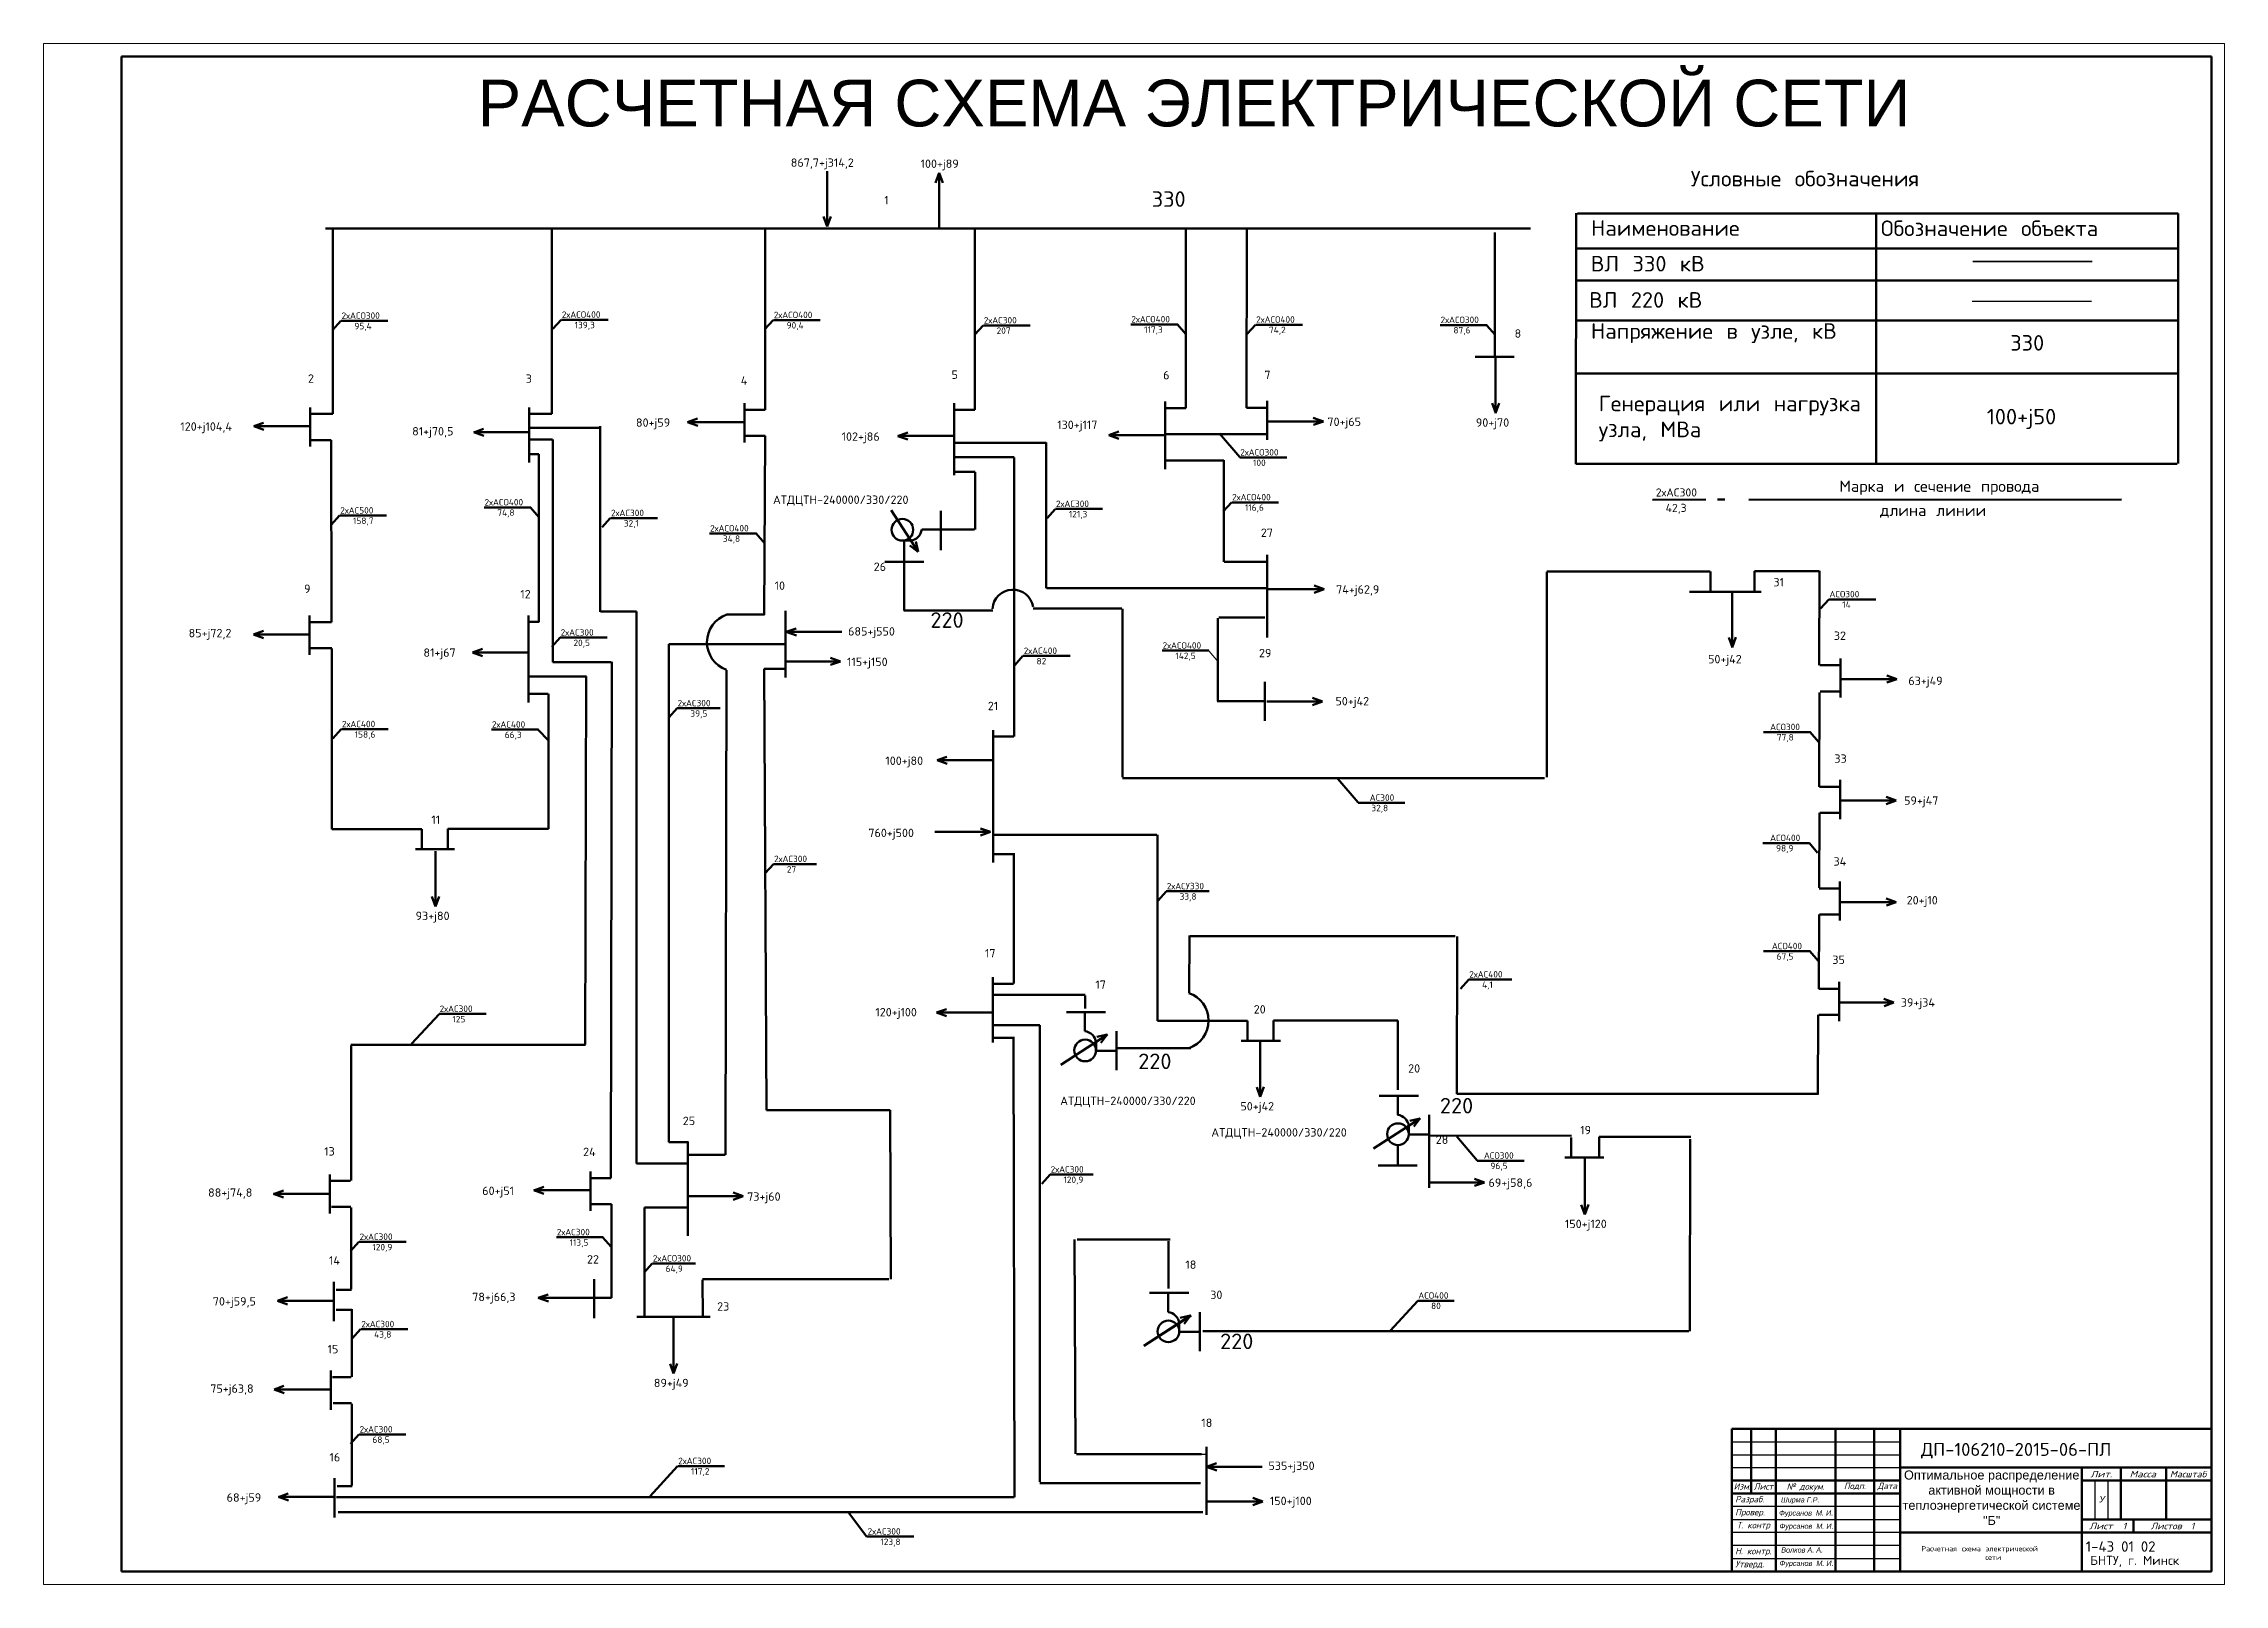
# Model space of a CAD drawing. Header units: millimetres. Extents: x 31864 to 38981, y -7739 to -6115.
# Drawn here: x 31864 to 32705, y -6710 to -6116 of the extents above; entities that cross this region are included whole.
import ezdxf

# ---------------------------------------------------------------- set-up
doc = ezdxf.new("R2010")
doc.units = ezdxf.units.MM
for name, color, linetype in [('6', 5, 'Continuous'), ('Подписи', 7, 'Continuous'), ('Рамка&Осн.надпись', 7, 'Continuous')]:
    doc.layers.add(name, color=color, linetype=linetype)
for name, color, linetype, lineweight in [('ВЛ - параметры', 7, 'Continuous', 13), ('ВЛ 220 кВ', 30, 'Continuous', 40), ('ВЛ 330 кВ', 5, 'Continuous', 60)]:
    doc.layers.add(name, color=color, linetype=linetype, lineweight=lineweight)
doc.styles.get("Standard").update_dxf_attribs({"font": 'txt.shx', "height": 25})
doc.styles.add('Standart', font='txt.shx', dxfattribs={"width": 0.75, "height": 2.5})
doc.styles.add('STYLE1', font='romans.shx')

msp = doc.modelspace()

# ---------------------------------------------------------------- texts
at = {"insert": (32031.2, -6130.13), "char_height": 18, "attachment_point": 1, "line_spacing_factor": 0.6, "style": 'Standart'}
msp.add_mtext_dynamic_manual_height_columns('{\\fArial|b0|i0|c204|p34;\\W1;РАСЧЕТНАЯ СХЕМА ЭЛЕКТРИЧЕСКОЙ СЕТИ}', width=676.5185, gutter_width=170.2, heights=[20.85], dxfattribs=at)
at = {"color": 7, "lineweight": 30, "char_height": 3.24, "attachment_point": 1}
for s, insert, width in [('867,7+j314,2', (32151.94, -6160.48), 24.755), ('100+j89', (32202, -6160.89), 42.0519), ('81+j70,5', (32005.93, -6264.05), 24.755), ('80+j59', (32092.23, -6260.69), 24.755), ('130+j117', (32254.68, -6261.54), 24.755), ('70+j65', (32358.9, -6260.38), 24.755), ('90+j70', (32416.13, -6260.67), 24.755), ('102+j86', (32171.55, -6266.08), 24.755), ('АТДЦТН-240000/330/220', (32145.07, -6290.43), 2.9661), ('74+j62,9', (32362.25, -6325.02), 24.755), ('85+j72,2', (31919.72, -6341.85), 24.755), ('81+j67', (32010.28, -6349.38), 24.755), ('685+j550', (32174.03, -6341.19), 24.755), ('115+j150', (32173.62, -6352.94), 24.755), ('50+j42', (32505.68, -6351.88), 24.755), ('63+j49', (32582.92, -6360.25), 24.755), ('50+j42', (32361.98, -6368.09), 24.755), ('100+j80', (32188.42, -6391.05), 24.755), ('59+j47', (32581.27, -6406.42), 24.755), ('760+j500', (32181.86, -6418.88), 24.755), ('20+j10', (32582.27, -6444.85), 24.755), ('93+j80', (32007.25, -6450.86), 24.755), ('120+j100', (32184.56, -6487.99), 24.755), ('39+j34', (32580.02, -6484.25), 24.755), ('АТДЦТН-240000/330/220', (32255.82, -6522.18), 2.9661), ('50+j42', (32325.33, -6524.28), 24.755), ('АТДЦТН-240000/330/220', (32314.1, -6534.34), 2.9661), ('88+j74,8', (31927.23, -6557.54), 24.755), ('60+j51', (32032.95, -6556.87), 24.755), ('150+j120', (32450.48, -6569.62), 24.755), ('70+j59,5', (31929.05, -6599.49), 24.755), ('78+j66,3', (32029.08, -6597.76), 24.755), ('75+j63,8', (31928.07, -6633.11), 24.755), ('89+j49', (32099.12, -6630.95), 24.755), ('535+j350', (32336.14, -6662.87), 24.755), ('68+j59', (31934.39, -6675.11), 24.755), ('150+j100', (32336.69, -6676.42), 24.755)]:
    msp.add_mtext(s, dxfattribs=dict(at, insert=insert, width=width))
at = {"color": 0, "lineweight": 70, "char_height": 6, "attachment_point": 1}
for s, width, insert in [('Условные обозначения', 120.2255, (32499, -6165.25)), ('Наименование', 74.4611, (32460.54, -6184.31)), ('Обозначение объекта', 120.2255, (32572.34, -6184.4)), ('ВЛ 330 кВ', 74.4611, (32460.46, -6198.05)), ('ВЛ 220 кВ', 74.4611, (32459.82, -6212.02)), ('Напряжение в узле, кВ', 111.3927, (32460.51, -6224.01)), ('Генерация или нагрузка узла, МВа', 111.3927, (32463.51, -6251.94))]:
    msp.add_mtext_dynamic_manual_height_columns(s, width=width, gutter_width=125, heights=[0], dxfattribs=dict(at, insert=insert))
at = {"color": 7, "lineweight": 50, "char_height": 3.24, "attachment_point": 1}
for s, insert, width in [('\\P1 {\\H2.0833x; }', (32187.99, -6169.52), 14.611), ('\\P8{\\H2.0833x; }', (32431.07, -6220.94), 21.6809), ('\\P2{\\H2.0833x; }', (31965.73, -6238.31), 19.5519), ('\\P3{\\H2.0833x; }', (32049.74, -6238.35), 21.6809), ('\\P4{\\H2.0833x; }', (32132.66, -6239.1), 21.6809), ('\\P5{\\H2.0833x; }', (32213.94, -6236.82), 21.6809), ('\\P6{\\H2.0833x; }', (32295.54, -6237), 21.6809), ('\\P7{\\H2.0833x; }', (32334.58, -6236.92), 45.5976), ('120+j104,4', (31916.53, -6262.21), 24.755), ('\\P27{\\H2.0833x; }', (32333.22, -6297.75), 21.6809), ('\\P10{\\H2.0833x; }', (32145.72, -6318.16), 21.6809), ('\\P26{\\H2.0833x; }', (32183.93, -6310.87), 21.6809), ('\\P31{\\H2.0833x; }', (32530.89, -6316.83), 21.6809), ('\\P9{\\H2.0833x; }', (31964.24, -6319.35), 21.6809), ('\\P12{\\H2.0833x; }', (32047.64, -6321.45), 21.6809), ('\\P29{\\H2.0833x; }', (32332.5, -6344.14), 21.6809), ('\\P32{\\H2.0833x; }', (32554.19, -6337.46), 21.6809), ('\\P21{\\H2.0833x; }', (32227.93, -6364.54), 21.6809), ('\\P33{\\H2.0833x; }', (32554.4, -6384.83), 21.6809), ('\\P11{\\H2.0833x; }', (32013.35, -6408.4), 21.6809), ('\\P34{\\H2.0833x; }', (32554.06, -6424.48), 21.6809), ('\\P17{\\H2.0833x; }', (32226.84, -6459.88), 21.6809), ('\\P35{\\H2.0833x; }', (32553.6, -6462.39), 21.6809), ('\\P17{\\H2.0833x; }', (32269.4, -6471.99), 21.6809), ('\\P20{\\H2.0833x; }', (32330.48, -6481.5), 21.6809), ('\\P20{\\H2.0833x; }', (32390.03, -6504.28), 21.6809), ('\\P25{\\H2.0833x; }', (32110.29, -6524.49), 21.6809), ('\\P19{\\H2.0833x; }', (32456.38, -6528.05), 21.6809), ('\\P13{\\H2.0833x; }', (31972, -6536.26), 21.6809), ('\\P24{\\H2.0833x; }', (32071.86, -6536.45), 21.6809), ('\\P28{\\H2.0833x; }', (32400.66, -6531.77), 21.6809), ('\\P14{\\H2.0833x; }', (31973.85, -6578.29), 21.6809), ('\\P22{\\H2.0833x; }', (32073.34, -6577.88), 21.6809), ('\\P18{\\H2.0833x; }', (32304.12, -6579.94), 21.6809), ('\\P23{\\H2.0833x; }', (32123.55, -6596.04), 2.8726), ('\\P30{\\H2.0833x; }', (32313.7, -6591.57), 21.6809), ('\\P15{\\H2.0833x; }', (31973.32, -6612.5), 21.6809), ('\\P18{\\H2.0833x; }', (32310.27, -6640.9), 21.6809), ('\\P16{\\H2.0833x; }', (31974.05, -6654.19), 21.6809)]:
    msp.add_mtext(s, dxfattribs=dict(at, insert=insert, width=width))
at = {"color": 7, "lineweight": 100, "char_height": 3.24, "width": 40.5855, "attachment_point": 1}
for s, insert in [('\\P{\\H1.8519x;330\\H1.585x; }', (32291.13, -6167.74)), ('\\P{\\H1.8519x;220\\H1.585x; }', (32205.79, -6330.04)), ('\\P{\\H1.8519x;220\\H1.585x; }', (32285.93, -6500.16)), ('\\P{\\H1.8519x;220\\H1.585x; }', (32402.27, -6517.26)), ('\\P{\\H1.8519x;220\\H1.585x; }', (32317.5, -6608.12))]:
    msp.add_mtext(s, dxfattribs=dict(at, insert=insert))
at = {"color": 0, "lineweight": 70, "char_height": 6, "width": 54.6, "attachment_point": 1}
for s, insert in [(' 330 ', (32617.05, -6228.58)), ('100+j50 ', (32613.16, -6257.01))]:
    msp.add_mtext(s, dxfattribs=dict(at, insert=insert))
at = {"color": 7, "lineweight": 70, "char_height": 3.24, "width": 24.755, "attachment_point": 1}
for s, insert in [('73+j60', (32135.13, -6559.08)), ('69+j58,6', (32421.02, -6553.73))]:
    msp.add_mtext(s, dxfattribs=dict(at, insert=insert))
at = {"style": 'Standart'}
for s, width, heights, insert, char_height, attachment_point in [('\\pi0.49831;{\\fArial|b0|i0|c204|p34;\\W1;Оптимальное распределение \\P\\pi9.8798;активной мощности в \\P\\pi-0.044839;теплоэнергетической системе \\P\\pi30.998;"Б"}', 68.2224, [22.93], (32580.74, -6687.3), 3.5, 7), ('\\pi2.3694;{\\W1;Расчетная схема электрической \\P\\pi27.036;сети}', 61.4055, [0], (32585.55, -6695.46), 2, 1)]:
    msp.add_mtext_dynamic_manual_height_columns(s, width=width, gutter_width=12.5, heights=heights, dxfattribs=dict(at, insert=insert, char_height=char_height, attachment_point=attachment_point))
at = {"color": 7, "linetype": 'Continuous', "char_height": 2.5}
for s, insert, width, attachment_point in [('{\\fISOCPEUR|b0|i1|c204|p34;\\W1.2;Лит.}', (32657.3, -6667.71), 15, 5), ('{\\fISOCPEUR|b0|i1|c204|p34;\\W1.2;Масса}', (32673.3, -6667.71), 17, 5), ('{\\fISOCPEUR|b0|i1|c204|p34;\\W1.1;Масштаб}', (32690.8, -6667.71), 18, 5), ('{\\fISOCPEUR|b0|i1|c204|p34;Изм.}', (32515.55, -6672.44), 6.6191, 4), ('{\\fISOCPEUR|b0|i1|c204|p34;Разраб.}', (32516.13, -6677.71), 16.6191, 4), ('{\\fISOCPEUR|b0|i1|c204|p34;Лист}', (32527.02, -6672.44), 10, 5), ('{\\fISOCPEUR|b0|i1|c204|p34;№ докум\\fISOCPEUR|b0|i1|c0|p34;.}', (32543.3, -6672.81), 23, 5), ('{\\fISOCPEUR|b0|i1|c204|p34;Подп.}', (32562.3, -6672.44), 15, 5), ('{\\fISOCPEUR|b0|i1|c204|p34;Дата}', (32574.8, -6672.51), 10, 5), ('{\\fArial|b0|i1|c204|p34;У}', (32656.54, -6676.12), 16.4217, 1), ('{\\fISOCPEUR|b0|i1|c204|p34;Провер.}', (32516.13, -6682.71), 16.6191, 4), ('{\\fISOCPEUR|b0|i1|c204|p34;Т. контр}', (32516.73, -6687.71), 16.0186, 4), ('{\\fISOCPEUR|b0|i1|c204|p34;\\W1.2;Лист  1\\W1;  }', (32659.8, -6687.71), 20, 5), ('{\\fISOCPEUR|b0|i1|c204|p34;\\W1.1;Листов  1  }', (32684.8, -6687.71), 30, 5), ('{\\fISOCPEUR|b0|i1|c204|p34;Утверд.}', (32516.13, -6702.71), 16.6191, 4), ('{\\fISOCPEUR|b0|i1|c204|p34;Н. контр.}', (32516.13, -6697.71), 16.6191, 4)]:
    msp.add_mtext(s, dxfattribs=dict(at, insert=insert, width=width, attachment_point=attachment_point))
at = {"linetype": 'Continuous', "char_height": 2, "attachment_point": 1}
for s, insert, width in [('{\\fArial|b0|i1|c204|p34;Ширма Г.Р.}', (32533.82, -6676.63), 19.7662), ('{\\fArial|b0|i1|c204|p34;Фурсанов  М. И.}', (32533.07, -6681.69), 23.7688), ('{\\fArial|b0|i1|c204|p34;Фурсанов  М. И.}', (32533.21, -6686.77), 23.7688), ('{\\fArial|b0|i1|c204|p34;Фурсанов  М. И.}', (32533.22, -6701.1), 23.7688), ('{\\fArial|b0|i1|c204|p34;Волков А. А.}', (32533.89, -6695.95), 23.7688)]:
    msp.add_mtext(s, dxfattribs=dict(at, insert=insert, width=width))
at = {"layer": '6', "color": 0, "style": 'STYLE1'}
for s, height, p in [('ДП-106210-2015-06-ПЛ', 5, (32587.82, -6660.68)), ('  1-43 01 02', 4, (32646.02, -6697.62)), ('БНТУ, г. Минск', 3.5, (32653.02, -6702.72))]:
    msp.add_text(s, height=height, dxfattribs=at).set_placement(p)
at = {"layer": 'ВЛ - параметры', "lineweight": 60, "ltscale": 2.5}
for s, p in [('2хАСО300', (31978.7, -6222.35)), ('2хАСО400', (32063.66, -6221.95)), ('2хАСО400', (32145.39, -6222.07)), ('2хАС300', (32226.37, -6224.13)), ('2хАСО400', (32283.28, -6223.73)), ('2хАСО400', (32331.41, -6223.85)), ('2хАСО300', (32402.53, -6223.96)), ('95,4', (31983.64, -6226.35)), ('139,3', (32068.6, -6225.95)), ('90,4', (32150.33, -6226.07)), ('207', (32231.32, -6228.13)), ('117,3', (32288.22, -6227.73)), ('74,2', (32336.35, -6227.85)), ('87,6', (32407.48, -6227.96)), ('2хАСО300', (32325.28, -6275.05)), ('100', (32330.22, -6279.05)), ('2хАСО400', (32322.14, -6292.34)), ('2хАС500', (31978.2, -6297.42)), ('158,7', (31983.14, -6301.42)), ('2хАСО400', (32033.83, -6294.29)), ('74,8', (32038.77, -6298.29)), ('2хАС300', (32082.61, -6298.4)), ('2хАС300', (32254.21, -6294.88)), ('121,3', (32259.16, -6298.88)), ('116,6', (32327.09, -6296.34)), ('32,1', (32087.56, -6302.4)), ('2хАСО400', (32120.82, -6304.33)), ('34,8', (32125.76, -6308.33)), ('АСО300', (32552.48, -6329.72)), ('14', (32557.42, -6333.72)), ('2хАС300', (32063.19, -6344.48)), ('20,5', (32068.13, -6348.48)), ('2хАС400', (32241.77, -6351.54)), ('2хАСО400', (32295.31, -6349.5)), ('82', (32246.72, -6355.54)), ('142,5', (32300.26, -6353.5)), ('2хАС300', (32108.27, -6371.73)), ('39,5', (32113.22, -6375.73)), ('2хАС400', (31978.84, -6379.8)), ('158,6', (31983.78, -6383.8)), ('2хАС400', (32036.69, -6379.95)), ('66,3', (32041.64, -6383.95)), ('АСО300', (32529.59, -6380.91)), ('77,8', (32532.21, -6384.91)), ('АС300', (32375.17, -6408.17)), ('32,8', (32375.84, -6412.17)), ('АСО400', (32529.58, -6423.69)), ('98,9', (32531.91, -6427.69)), ('2хАС300', (32145.49, -6431.78)), ('27', (32150.43, -6435.78)), ('2хАСУ330', (32296.94, -6442.28)), ('33,8', (32301.88, -6446.28)), ('АСО400', (32530.26, -6465.38)), ('67,5', (32532.12, -6469.38)), ('2хАС400', (32413.59, -6476.28)), ('4,1', (32418.53, -6480.28)), ('2хАС300', (32016.51, -6489.56)), ('125', (32021.45, -6493.56)), ('2хАС300', (32252.16, -6551.48)), ('АСО300', (32419.2, -6546.14)), ('96,5', (32421.75, -6550.14)), ('120,9', (32257.1, -6555.48)), ('2хАС300', (31985.65, -6577.45)), ('2хАС300', (32061.71, -6575.67)), ('120,9', (31990.6, -6581.45)), ('113,5', (32066.65, -6579.68)), ('2хАСО300', (32098.74, -6585.77)), ('64,9', (32103.68, -6589.77)), ('АСО400', (32393.92, -6600.1)), ('80', (32398.87, -6604.1)), ('2хАС300', (31986.31, -6611.13)), ('43,8', (31991.26, -6615.13)), ('2хАС300', (31985.65, -6651.7)), ('68,5', (31990.59, -6655.7)), ('2хАС300', (32108.53, -6663.88)), ('117,2', (32113.48, -6667.88)), ('2хАС300', (32181.56, -6691.05)), ('123,8', (32186.5, -6695.05))]:
    msp.add_text(s, height=2.5, rotation=0.15134, dxfattribs=at).set_placement(p)
at = {"layer": 'Рамка&Осн.надпись', "lineweight": 70}
for s, height, p in [('2хАС300', 3.125, (32485.52, -6290.81)), ('Марка и сечение провода', 4.375, (32556.29, -6289.02)), ('42,3', 3.125, (32489.33, -6296.76)), ('длина линии ', 4.375, (32571.97, -6298.33))]:
    msp.add_text(s, height=height, dxfattribs=at).set_placement(p)

# ---------------------------------------------------------------- linework, layer by layer
at = {"lineweight": 9}
for p, q in [((32704.8, -6116.21), (31863.8, -6116.21)), ((31863.8, -6116.21), (31863.8, -6710.21)), ((32704.8, -6710.21), (32704.8, -6116.21)), ((31863.8, -6710.21), (32704.8, -6710.21))]:
    msp.add_line(p, q, dxfattribs=at)
at = {"lineweight": 100}
for p, q in [((32699.8, -6121.21), (31893.8, -6121.21)), ((32699.8, -6705.21), (32699.8, -6121.21)), ((32522.32, -6650.21), (32522.32, -6675.21)), ((32699.8, -6665.21), (32579.8, -6665.21)), ((32669.8, -6685.21), (32669.8, -6690.21)), ((32699.8, -6690.21), (32579.8, -6690.21)), ((31893.8, -6705.24), (32699.8, -6705.21))]:
    msp.add_line(p, q, dxfattribs=at)
at = {"lineweight": 100, "ltscale": 0.3}
msp.add_line((31893.8, -6121.21), (31893.8, -6705.24), dxfattribs=at)
at = {"color": 7, "lineweight": 70}
for p, q in [((32165.91, -6165.33), (32165.91, -6186.73)), ((32209.19, -6166.06), (32207.78, -6169.94)), ((32209.17, -6166.06), (32210.54, -6169.88)), ((32209.19, -6187.46), (32209.19, -6166.07)), ((32165.93, -6186.73), (32164.57, -6182.91)), ((32165.92, -6186.73), (32167.32, -6182.86)), ((32423.75, -6237.3), (32423.75, -6258.7)), ((32423.78, -6258.7), (32422.41, -6254.88)), ((32423.76, -6258.7), (32425.16, -6254.82)), ((31944.82, -6263.73), (31948.64, -6262.37)), ((31944.82, -6263.72), (31948.7, -6265.12)), ((31966.23, -6263.71), (31944.83, -6263.71)), ((32029.65, -6266.08), (32033.46, -6264.71)), ((32112.16, -6262.12), (32115.98, -6260.75)), ((32133.56, -6262.1), (32112.16, -6262.1)), ((32112.16, -6262.1), (32116.03, -6263.5)), ((32335.92, -6261.89), (32357.31, -6261.89)), ((32357.32, -6261.89), (32353.44, -6260.49)), ((32357.32, -6261.87), (32353.5, -6263.24)), ((32051.05, -6266.06), (32029.65, -6266.06)), ((32029.65, -6266.06), (32033.52, -6267.46)), ((32193.22, -6267.5), (32197.04, -6266.14)), ((32193.22, -6267.49), (32197.1, -6268.89)), ((32214.62, -6267.48), (32193.23, -6267.48)), ((32274.61, -6267.17), (32278.43, -6265.8)), ((32296.01, -6267.15), (32274.61, -6267.15)), ((32274.61, -6267.15), (32278.48, -6268.56)), ((32336.2, -6326.54), (32357.59, -6326.54)), ((32357.6, -6326.54), (32353.72, -6325.13)), ((32357.6, -6326.52), (32353.78, -6327.89)), ((32515.03, -6327.58), (32515.03, -6348.97)), ((31944.78, -6343.99), (31948.6, -6342.62)), ((31966.18, -6343.96), (31944.78, -6343.96)), ((31944.78, -6343.97), (31948.65, -6345.37)), ((32150.2, -6343.01), (32154.02, -6341.65)), ((32150.2, -6343), (32154.08, -6344.4)), ((32171.6, -6342.99), (32150.21, -6342.99)), ((32515.05, -6348.98), (32513.68, -6345.16)), ((32515.03, -6348.98), (32516.43, -6345.1)), ((32029.18, -6350.94), (32032.99, -6349.57)), ((32050.58, -6350.92), (32029.18, -6350.92)), ((32029.18, -6350.92), (32033.05, -6352.33)), ((32149.72, -6354.41), (32171.12, -6354.41)), ((32171.13, -6354.4), (32167.25, -6353)), ((32171.13, -6354.39), (32167.31, -6355.75)), ((32557.08, -6361.19), (32578.48, -6361.19)), ((32578.48, -6361.19), (32574.61, -6359.78)), ((32578.48, -6361.17), (32574.66, -6362.54)), ((32335.55, -6369.88), (32356.95, -6369.88)), ((32356.95, -6369.87), (32353.08, -6368.47)), ((32356.95, -6369.86), (32353.14, -6371.22)), ((32208.35, -6392.48), (32212.16, -6391.12)), ((32229.75, -6392.46), (32208.35, -6392.46)), ((32208.35, -6392.46), (32212.22, -6393.87)), ((32556.84, -6408.01), (32578.23, -6408.01)), ((32578.24, -6408.01), (32574.36, -6406.61)), ((32578.24, -6407.99), (32574.42, -6409.36)), ((32207.54, -6420.15), (32228.94, -6420.15)), ((32228.94, -6420.15), (32225.07, -6418.74)), ((32228.94, -6420.13), (32225.12, -6421.5)), ((32014.88, -6427.48), (32014.88, -6448.88)), ((32014.9, -6448.88), (32013.53, -6445.07)), ((32014.88, -6448.88), (32016.29, -6445.01)), ((32556.87, -6447.18), (32578.27, -6447.18)), ((32578.27, -6447.18), (32574.4, -6445.77)), ((32578.27, -6447.16), (32574.46, -6448.53)), ((32208.14, -6489.8), (32211.96, -6488.44)), ((32208.14, -6489.79), (32212.02, -6491.19)), ((32229.54, -6489.78), (32208.15, -6489.78)), ((32556.37, -6485.9), (32577.34, -6485.9)), ((32577.35, -6485.89), (32573.47, -6484.49)), ((32577.35, -6485.87), (32573.53, -6487.24)), ((32332.96, -6500.9), (32332.96, -6522.3)), ((32332.98, -6522.3), (32331.61, -6518.48)), ((32332.96, -6522.3), (32334.36, -6518.43)), ((32458.11, -6545.67), (32458.11, -6567.64)), ((31952.45, -6559.72), (31956.27, -6558.36)), ((31973.85, -6559.7), (31952.45, -6559.7)), ((31952.45, -6559.71), (31956.33, -6561.11)), ((32052.88, -6558.3), (32056.7, -6556.93)), ((32052.88, -6558.28), (32056.76, -6559.68)), ((32074.28, -6558.28), (32052.89, -6558.28)), ((32133.55, -6560.6), (32129.67, -6559.19)), ((32398.03, -6555.25), (32419.43, -6555.25)), ((32419.43, -6555.25), (32415.56, -6553.84)), ((32419.43, -6555.23), (32415.62, -6556.59)), ((32112.15, -6560.6), (32133.54, -6560.6)), ((32133.55, -6560.58), (32129.73, -6561.94)), ((32458.13, -6567.64), (32456.77, -6563.83)), ((32458.11, -6567.64), (32459.52, -6563.77)), ((31954.01, -6600.87), (31957.83, -6599.51)), ((31975.41, -6600.85), (31954.01, -6600.85)), ((31954.01, -6600.85), (31957.88, -6602.26)), ((32054.58, -6599.77), (32058.4, -6598.41)), ((32075.98, -6599.75), (32054.58, -6599.75)), ((32054.58, -6599.76), (32058.45, -6601.16)), ((32106.75, -6607.57), (32106.75, -6628.97)), ((32106.77, -6628.97), (32105.4, -6625.15)), ((32106.75, -6628.97), (32108.15, -6625.1)), ((31952.65, -6635.06), (31956.47, -6633.7)), ((31952.65, -6635.04), (31956.53, -6636.45)), ((31974.05, -6635.04), (31952.66, -6635.04)), ((32312.31, -6664.9), (32316.13, -6663.54)), ((32333.71, -6664.88), (32312.31, -6664.88)), ((32312.31, -6664.89), (32316.19, -6666.29)), ((31954.32, -6676.54), (31958.14, -6675.17)), ((31954.32, -6676.52), (31958.2, -6677.93)), ((31975.72, -6676.52), (31954.33, -6676.52)), ((32333.98, -6678.29), (32330.1, -6676.89)), ((32312.58, -6678.29), (32333.97, -6678.29)), ((32333.98, -6678.27), (32330.16, -6679.64))]:
    msp.add_line(p, q, dxfattribs=at)
at = {"color": 7, "lineweight": 200}
for p, q in [((31972.47, -6187.43), (32437.25, -6187.43)), ((32430.95, -6236.9), (32415.85, -6236.9)), ((31966.6, -6256.48), (31966.6, -6271.59)), ((32051.06, -6256.48), (32051.06, -6277.64)), ((32134.07, -6254.87), (32134.07, -6269.97)), ((32214.95, -6254.86), (32214.95, -6282.63)), ((32296.33, -6254.19), (32296.33, -6280.32)), ((32335.7, -6269.02), (32335.7, -6253.92)), ((32209.77, -6296.38), (32209.77, -6311.49)), ((32335.67, -6345.16), (32335.67, -6313.35)), ((31966.29, -6336.73), (31966.29, -6351.84)), ((32050.75, -6336.73), (32050.75, -6370.25)), ((32149.84, -6360.53), (32149.84, -6334.94)), ((32334.79, -6377.35), (32334.79, -6362.24)), ((32229.97, -6380.88), (32229.97, -6431.87)), ((32022.3, -6426.77), (32007.2, -6426.77)), ((32229.87, -6476.15), (32229.87, -6501.25)), ((32258.22, -6489.55), (32273.33, -6489.55)), ((32340.73, -6500.68), (32325.62, -6500.68)), ((32378.85, -6521.84), (32393.96, -6521.84)), ((32112.23, -6575.85), (32112.23, -6539.43)), ((32074.66, -6551.05), (32074.66, -6566.15)), ((31974.2, -6552.14), (31974.2, -6567.25)), ((32076.13, -6592.52), (32076.13, -6607.63)), ((31975.68, -6593.62), (31975.68, -6608.73)), ((32290.32, -6597.85), (32305.43, -6597.85)), ((32092.6, -6607.05), (32120.82, -6607.05)), ((31974.51, -6627.81), (31974.51, -6642.92)), ((32312.31, -6683.44), (32312.31, -6657.2)), ((31975.99, -6669.29), (31975.99, -6684.4))]:
    msp.add_line(p, q, dxfattribs=at)
at = {"color": 3, "lineweight": 200}
for p, q in [((31975.29, -6187.43), (31975.29, -6258.99)), ((32059.75, -6187.43), (32059.75, -6258.99)), ((32142.01, -6187.43), (32142.01, -6257.38)), ((32222.89, -6187.43), (32222.89, -6257.37)), ((32304.27, -6187.43), (32304.27, -6256.7)), ((32327.77, -6187.43), (32327.71, -6256.58)), ((32423.51, -6189), (32423.51, -6236.84)), ((32304.27, -6256.7), (32296.39, -6256.7)), ((32327.71, -6256.58), (32335.59, -6256.58)), ((31975.32, -6258.99), (31966.66, -6258.99)), ((32059.75, -6258.99), (32051.12, -6258.99)), ((32077.92, -6264.34), (32051.39, -6264.34)), ((32078.48, -6263.67), (32078.48, -6335.23)), ((32142.01, -6257.38), (32134.13, -6257.38)), ((32222.89, -6257.37), (32215.01, -6257.37)), ((31974.65, -6269.05), (31966.77, -6269.05)), ((31974.65, -6269.05), (31974.79, -6339.22)), ((32059.99, -6268.87), (32051.07, -6268.87)), ((32060.16, -6268.87), (32060.17, -6354.64)), ((32142.12, -6267.43), (32134.24, -6267.43)), ((32142.12, -6267.43), (32141.7, -6336.41)), ((32250.43, -6270.08), (32215.23, -6270.08)), ((32250.43, -6269.95), (32250.43, -6326.19)), ((32335.7, -6266.76), (32296.5, -6266.76)), ((32054.76, -6274.44), (32051.23, -6274.44)), ((32054.76, -6274.44), (32054.76, -6339.24)), ((32238.06, -6275.63), (32215.1, -6275.63)), ((32223, -6281.31), (32215.12, -6281.31)), ((32222.98, -6281.42), (32222.98, -6303.5)), ((32238.06, -6275.73), (32238.06, -6383.36)), ((32318.91, -6276.9), (32296.33, -6276.9)), ((32318.93, -6276.82), (32318.93, -6315.99)), ((32222.83, -6303.53), (32209.47, -6303.53)), ((32319.04, -6316.02), (32335.56, -6316.02)), ((32335.67, -6326.19), (32250.56, -6326.19)), ((31974.79, -6339.24), (31966.36, -6339.24)), ((32050.54, -6339.18), (32054.72, -6339.18)), ((32092.47, -6335.17), (32078.54, -6335.17)), ((32092.5, -6335.17), (32092.5, -6547.97)), ((32127.17, -6336.36), (32141.75, -6336.36)), ((32316.58, -6337.66), (32316.58, -6369.75)), ((32334.79, -6337.42), (32317.02, -6337.42)), ((31974.96, -6349.3), (31966.47, -6349.3)), ((31974.97, -6349.41), (31974.97, -6419.07)), ((32149.84, -6347.69), (32104.93, -6347.69)), ((32104.96, -6347.69), (32104.97, -6539.72)), ((32082.62, -6354.64), (32060.17, -6354.64)), ((32082.93, -6354.56), (32082.6, -6553.55)), ((32127.14, -6357.78), (32126.72, -6544.56)), ((32149.53, -6357.29), (32141.65, -6357.29)), ((32141.65, -6357.29), (32142.53, -6527.4)), ((32073.12, -6360.22), (32050.67, -6360.22)), ((32072.98, -6360.23), (32072.64, -6502.08)), ((32058.43, -6366.88), (32050.93, -6366.88)), ((32058.48, -6366.82), (32058.48, -6418.96)), ((32316.35, -6369.75), (32334.68, -6369.75)), ((32237.91, -6383.39), (32230.03, -6383.39)), ((31974.97, -6419.07), (32009.64, -6419.02)), ((32009.64, -6419.02), (32009.64, -6426.9)), ((32019.7, -6418.91), (32019.7, -6426.79)), ((32019.7, -6418.91), (32058.48, -6418.96)), ((32229.66, -6421.24), (32293.11, -6421.2)), ((32293.39, -6421.24), (32293.39, -6492.97)), ((32238.02, -6428.67), (32230.14, -6428.67)), ((32237.96, -6428.35), (32237.96, -6478.62)), ((32237.81, -6478.66), (32229.93, -6478.66)), ((32265.43, -6482.99), (32229.96, -6482.99)), ((32265.43, -6483.17), (32265.43, -6488.19)), ((32248.04, -6494.56), (32230.08, -6494.56)), ((32238.22, -6499.45), (32230.34, -6499.45)), ((32237.82, -6499.51), (32238.16, -6676.6)), ((32248.04, -6494.67), (32248.04, -6670.73)), ((32293.39, -6492.97), (32328.06, -6492.93)), ((32328.06, -6492.93), (32328.06, -6500.8)), ((32338.12, -6492.82), (32338.12, -6500.69)), ((32338.12, -6492.82), (32386.06, -6492.87)), ((32386.06, -6492.82), (32386.06, -6519.6)), ((31982.29, -6502.21), (32072.82, -6502.26)), ((31982.37, -6502.42), (31982.37, -6554.57)), ((32190.25, -6527.4), (32142.53, -6527.4)), ((32190.25, -6527.4), (32190.58, -6592.56)), ((32104.97, -6539.72), (32112.23, -6539.72)), ((32112.3, -6547.97), (32092.45, -6547.97)), ((32112.49, -6544.56), (32126.67, -6544.56)), ((31982.14, -6554.65), (31974.54, -6554.65)), ((32082.6, -6553.55), (32074.72, -6553.55)), ((31982.25, -6564.71), (31974.78, -6564.71)), ((31982.35, -6564.93), (31982.35, -6596.38)), ((32082.81, -6563.61), (32074.83, -6563.61)), ((32082.81, -6563.6), (32082.81, -6599.75)), ((32095.53, -6564.96), (32095.52, -6607.05)), ((32112.23, -6564.9), (32095.53, -6564.9)), ((32261.38, -6577.29), (32261.72, -6659.87)), ((32262.4, -6577.22), (32298.27, -6577.27)), ((32297.61, -6577.85), (32297.61, -6596.2)), ((32189.71, -6592.56), (32117.92, -6592.56)), ((32117.92, -6592.74), (32118.07, -6606.9)), ((31982.5, -6596.71), (31976.56, -6596.71)), ((32082.78, -6599.75), (32076.08, -6599.75)), ((31982.62, -6604.31), (31976.62, -6604.31)), ((31982.68, -6604.16), (31982.68, -6630.23)), ((31982.45, -6630.32), (31975.17, -6630.32)), ((31982.56, -6640.38), (31975.46, -6640.38)), ((31982.66, -6640.6), (31982.66, -6672.05)), ((32310.38, -6659.96), (32262.18, -6659.96)), ((32238.05, -6676.6), (31976.75, -6676.6)), ((31982.81, -6672.38), (31977.05, -6672.38)), ((32309.99, -6671.23), (32248.04, -6671.23)), ((32310.78, -6682.42), (31977.42, -6682.42))]:
    msp.add_line(p, q, dxfattribs=at)
at = {"color": 7, "lineweight": 60}
for p, q in [((32190.67, -6296.11), (32201.07, -6312.2)), ((32209.75, -6303.53), (32202.43, -6303.53)), ((32195.15, -6307.82), (32198.11, -6307.82)), ((32195.71, -6308.02), (32195.71, -6315.8)), ((32201.09, -6312.19), (32197.87, -6309.72)), ((32201.07, -6312.2), (32200.15, -6308.18)), ((32265.36, -6489.58), (32265.36, -6496.91)), ((32256.05, -6509.88), (32274.02, -6498.26)), ((32274.02, -6498.26), (32270.01, -6499.18)), ((32274.01, -6498.24), (32271.55, -6501.46)), ((32269.59, -6504.48), (32277.37, -6504.48)), ((32269.65, -6504.18), (32269.65, -6501.22)), ((32385.98, -6521.87), (32385.98, -6529.19)), ((32376.68, -6542.17), (32394.65, -6530.55)), ((32390.27, -6536.47), (32390.27, -6533.51)), ((32394.65, -6530.55), (32390.63, -6531.47)), ((32394.64, -6530.53), (32392.18, -6533.75)), ((32385.98, -6540.83), (32385.98, -6548.61)), ((32390.22, -6536.77), (32398, -6536.77)), ((32297.45, -6597.88), (32297.45, -6605.21)), ((32288.15, -6618.19), (32306.12, -6606.57)), ((32288.41, -6618.11), (32306.38, -6606.49)), ((32301.74, -6612.49), (32301.74, -6609.53)), ((32306.12, -6606.56), (32302.11, -6607.49)), ((32306.11, -6606.55), (32303.65, -6609.77)), ((32301.69, -6612.79), (32309.47, -6612.79))]:
    msp.add_line(p, q, dxfattribs=at)
at = {"color": 7, "lineweight": 120}
for p, q in [((32203.29, -6315.97), (32188.19, -6315.97)), ((32526.14, -6327.53), (32498.54, -6327.53)), ((32556.74, -6368.32), (32556.74, -6353.21)), ((32556.67, -6415.14), (32556.67, -6400.03)), ((32556.52, -6454.31), (32556.52, -6439.2)), ((32556.23, -6493.02), (32556.23, -6477.92)), ((32398.16, -6529.19), (32398.16, -6557.28)), ((32465.53, -6545.67), (32450.43, -6545.67)), ((32309.64, -6605.21), (32309.64, -6620.31))]:
    msp.add_line(p, q, dxfattribs=at)
at = {"color": 1, "lineweight": 120}
for p, q in [((32195.6, -6316.56), (32195.6, -6334.8)), ((32443.44, -6319.86), (32443.44, -6398.97)), ((32506.55, -6319.77), (32443.46, -6319.77)), ((32506.63, -6319.78), (32506.63, -6327.02)), ((32523.53, -6319.53), (32523.53, -6327.02)), ((32523.53, -6319.53), (32548.59, -6319.53)), ((32548.69, -6319.5), (32548.58, -6355.88)), ((32229.81, -6334.8), (32195.56, -6334.8)), ((32279.65, -6334.04), (32245.41, -6334.04)), ((32279.84, -6334.11), (32279.84, -6398.97)), ((32548.75, -6355.88), (32556.63, -6355.88)), ((32548.62, -6366.32), (32548.51, -6402.7)), ((32548.86, -6365.94), (32556.74, -6365.94)), ((32442.6, -6399.43), (32279.81, -6399.43)), ((32548.68, -6402.7), (32556.56, -6402.7)), ((32548.62, -6412.76), (32548.51, -6441.68)), ((32548.79, -6412.76), (32556.67, -6412.76)), ((32548.54, -6441.87), (32556.41, -6441.87)), ((32548.47, -6451.93), (32548.36, -6480.6)), ((32548.65, -6451.93), (32556.52, -6451.93)), ((32305.64, -6460.11), (32305.53, -6482.21)), ((32306.01, -6460.27), (32408.1, -6460.32)), ((32408.87, -6460.42), (32408.76, -6521.08)), ((32548.4, -6480.58), (32556.12, -6480.58)), ((32548.18, -6490.64), (32548.07, -6521.37)), ((32548.35, -6490.64), (32556.23, -6490.64)), ((32277.73, -6503.45), (32306.17, -6503.5)), ((32408.83, -6521.09), (32548.1, -6521.14)), ((32398.27, -6537.19), (32453.05, -6537.24)), ((32452.87, -6537.92), (32452.87, -6545.27)), ((32463.74, -6537.67), (32463.74, -6545.55)), ((32463.74, -6537.68), (32499.02, -6537.73)), ((32498.77, -6538.57), (32498.66, -6612.57)), ((32310.79, -6612.58), (32498.25, -6612.63))]:
    msp.add_line(p, q, dxfattribs=at)
at = {"color": 7, "lineweight": 100}
for p, q in [((32277.54, -6496.9), (32277.54, -6512.01)), ((32378.41, -6548.7), (32393.52, -6548.7))]:
    msp.add_line(p, q, dxfattribs=at)
at = {"color": 7, "lineweight": 30}
msp.add_line((32304.6, -6659.96), (32312.31, -6659.96), dxfattribs=at)
at = {"lineweight": 30}
for p, q in [((32514.8, -6665.21), (32579.8, -6665.21)), ((32654.8, -6670.21), (32654.8, -6685.21)), ((32659.8, -6670.21), (32659.8, -6685.21)), ((32579.8, -6690.21), (32514.8, -6690.21))]:
    msp.add_line(p, q, dxfattribs=at)
msp.add_line((32654.81, -6670.21), (32659.93, -6670.21))
at = {"lineweight": 100}
for points in [[(32514.8, -6650.21), (32699.8, -6650.21), (32699.8, -6705.21), (32514.8, -6705.21), (32514.8, -6650.21)], [(32531.8, -6650.21), (32531.8, -6705.21)], [(32554.8, -6705.21), (32554.8, -6650.21)], [(32569.8, -6650.21), (32569.8, -6705.21)], [(32579.8, -6650.21), (32579.8, -6705.21)], [(32649.8, -6665.21), (32649.8, -6705.21)], [(32664.8, -6665.21), (32664.8, -6685.21)], [(32682.3, -6685.21), (32682.3, -6665.21)], [(32579.8, -6670.21), (32514.8, -6670.21)], [(32514.8, -6675.21), (32579.81, -6675.21)], [(32649.8, -6670.21), (32699.8, -6670.21)], [(32649.8, -6685.21), (32699.8, -6685.21)]]:
    msp.add_lwpolyline(points, dxfattribs=at)
at = {"lineweight": 30}
for points in [[(32514.8, -6655.21), (32579.8, -6655.21)], [(32514.8, -6660.21), (32579.8, -6660.21)], [(32579.8, -6680.21), (32514.8, -6680.21)], [(32514.8, -6685.21), (32579.8, -6685.21)], [(32579.8, -6695.21), (32514.8, -6695.21), (32514.8, -6700.21), (32579.8, -6700.21)]]:
    msp.add_lwpolyline(points, dxfattribs=at)
at = {"color": 7, "lineweight": 60}
for centre in [(32194.97, -6303.64), (32265.46, -6504.36), (32386.09, -6536.65), (32297.56, -6612.66)]:
    msp.add_circle(centre, 4.18, dxfattribs=at)
for centre, start, end in [((32197.44, -6302.9), 277.85645, 352.99831), ((32264.72, -6501.89), 7.85645, 82.99831), ((32385.35, -6534.18), 7.85645, 82.99831), ((32296.82, -6610.19), 7.85645, 82.99831)]:
    msp.add_arc(centre, 5.01, start, end, dxfattribs=at)
at = {"color": 1, "lineweight": 120}
for centre, radius, start, end in [((32237.61, -6334.7), 7.97, 9.99748, 175.32136), ((32301.85, -6492.86), 11.23, 289.13329, 71.30756)]:
    msp.add_arc(centre, radius, start, end, dxfattribs=at)
at = {"color": 3, "lineweight": 200}
msp.add_arc((32130.84, -6346.97), 11.23, 108.69244, 250.86671, dxfattribs=at)
at = {"layer": 'ВЛ - параметры', "lineweight": 60, "ltscale": 2.5}
for p, q in [((31975.24, -6226.63), (31978.42, -6223.1)), ((31978.52, -6223.09), (31996.59, -6223.09)), ((32060.2, -6226.23), (32063.38, -6222.7)), ((32063.48, -6222.69), (32081.55, -6222.69)), ((32141.93, -6226.35), (32145.11, -6222.82)), ((32145.21, -6222.81), (32163.28, -6222.81)), ((32222.91, -6228.41), (32226.09, -6224.88)), ((32226.2, -6224.87), (32244.27, -6224.87)), ((32283.11, -6224.47), (32301.18, -6224.47)), ((32304.25, -6228.18), (32301.07, -6224.49)), ((32327.95, -6228.13), (32331.13, -6224.6)), ((32331.24, -6224.59), (32349.31, -6224.59)), ((32402.36, -6224.7), (32420.43, -6224.7)), ((32423.58, -6228.54), (32420.4, -6224.85)), ((32325.09, -6275.7), (32317.26, -6266.47)), ((32325.11, -6275.79), (32343.18, -6275.79)), ((31974.74, -6301.71), (31977.92, -6298.18)), ((31978.02, -6298.16), (31996.09, -6298.16)), ((32033.65, -6295.03), (32051.72, -6295.03)), ((32054.8, -6298.73), (32051.62, -6295.05)), ((32250.76, -6299.16), (32253.94, -6295.63)), ((32254.04, -6295.62), (32272.11, -6295.62)), ((32318.68, -6296.62), (32321.86, -6293.09)), ((32321.97, -6293.08), (32340.04, -6293.08)), ((32079.16, -6302.69), (32082.34, -6299.16)), ((32082.44, -6299.14), (32100.51, -6299.14)), ((32120.65, -6305.07), (32138.72, -6305.07)), ((32141.79, -6308.78), (32138.61, -6305.09)), ((32549.02, -6334), (32552.2, -6330.47)), ((32552.31, -6330.46), (32570.38, -6330.46)), ((32059.82, -6348.75), (32063, -6345.22)), ((32063.01, -6345.22), (32081.08, -6345.22)), ((32238.31, -6355.82), (32241.49, -6352.29)), ((32241.6, -6352.28), (32259.67, -6352.28)), ((32295.14, -6350.24), (32313.21, -6350.24)), ((32104.9, -6376), (32108.08, -6372.47)), ((32108.1, -6372.47), (32124.68, -6372.47)), ((31975.38, -6384.08), (31978.56, -6380.55)), ((31978.66, -6380.54), (31996.73, -6380.54)), ((32036.52, -6380.69), (32054.59, -6380.69)), ((32058.49, -6384.82), (32054.49, -6380.71)), ((32527.09, -6381.65), (32545.16, -6381.65)), ((32548.24, -6385.36), (32545.06, -6381.68)), ((32370.71, -6408.83), (32362.88, -6399.59)), ((32370.72, -6408.91), (32388.79, -6408.91)), ((32526.79, -6424.43), (32544.86, -6424.43)), ((32547.94, -6428.14), (32544.76, -6424.45)), ((32142.12, -6436.05), (32145.3, -6432.52)), ((32145.31, -6432.52), (32161.89, -6432.52)), ((32293.56, -6446.56), (32296.74, -6443.03)), ((32296.76, -6443.02), (32313.34, -6443.02)), ((32527, -6466.12), (32545.07, -6466.12)), ((32548.15, -6469.83), (32544.97, -6466.15)), ((32410.21, -6480.56), (32413.39, -6477.02)), ((32413.41, -6477.02), (32429.99, -6477.02)), ((32005.73, -6501.87), (32016.28, -6490.35)), ((32016.33, -6490.3), (32034.4, -6490.3)), ((32416.62, -6546.8), (32408.79, -6537.56)), ((32416.63, -6546.88), (32434.7, -6546.88)), ((32248.79, -6555.75), (32251.97, -6552.22)), ((32251.98, -6552.22), (32268.56, -6552.22)), ((32061.54, -6576.41), (32079.61, -6576.41)), ((32082.68, -6580.12), (32079.5, -6576.44)), ((31982.2, -6581.73), (31985.38, -6578.2)), ((31985.48, -6578.19), (32003.55, -6578.19)), ((32095.36, -6590.04), (32098.54, -6586.51)), ((32098.56, -6586.51), (32115.14, -6586.51)), ((32383.15, -6612.41), (32393.7, -6600.89)), ((32393.75, -6600.84), (32407.71, -6600.84)), ((31982.85, -6615.41), (31986.03, -6611.88)), ((31986.14, -6611.87), (32004.21, -6611.87)), ((31982.19, -6655.99), (31985.37, -6652.46)), ((31985.47, -6652.44), (32003.54, -6652.44)), ((32097.76, -6676.19), (32108.31, -6664.67)), ((32108.36, -6664.62), (32126.43, -6664.62)), ((32174.16, -6682.55), (32181.33, -6691.84)), ((32181.38, -6691.79), (32199.45, -6691.79))]:
    msp.add_line(p, q, dxfattribs=at)
at = {"layer": 'ВЛ - параметры', "lineweight": 70, "ltscale": 2.5}
for p, q in [((32484.27, -6292.05), (32504.8, -6291.96)), ((32521.39, -6292.05), (32665.06, -6291.96))]:
    msp.add_line(p, q, dxfattribs=at)
at = {"layer": 'ВЛ - параметры', "ltscale": 2.5}
msp.add_line((32316.29, -6353.95), (32313.1, -6350.26), dxfattribs=at)
at = {"layer": 'ВЛ 220 кВ', "color": 1, "lineweight": 120, "ltscale": 0.003003, "const_width": 0.557}
msp.add_lwpolyline([(32607.51, -6215.59), (32653.58, -6215.59)], dxfattribs=at)
at = {"layer": 'ВЛ 330 кВ', "color": 3, "lineweight": 200, "ltscale": 0.003003, "const_width": 0.664}
msp.add_lwpolyline([(32607.76, -6200.17), (32653.82, -6200.17)], dxfattribs=at)
at = {"layer": 'Подписи', "lineweight": 70}
msp.add_line((32509.35, -6291.96), (32512.17, -6291.96), dxfattribs=at)
at = {"layer": 'Рамка&Осн.надпись', "lineweight": 60}
for p, q in [((32454.76, -6181.57), (32454.74, -6278.32)), ((32455.33, -6181.66), (32686.97, -6181.66)), ((32570.57, -6181.48), (32570.55, -6278.24)), ((32686.94, -6181.67), (32686.92, -6278.08)), ((32455.33, -6195.14), (32686.49, -6195.14)), ((32455.32, -6207.59), (32686.48, -6207.59)), ((32455.18, -6222.9), (32686.88, -6222.9)), ((32455.08, -6243.45), (32686.84, -6243.45)), ((32454.77, -6278.22), (32686.53, -6278.22))]:
    msp.add_line(p, q, dxfattribs=at)

msp.set_redraw_order([(e.dxf.handle, doc.entitydb.next_handle()) for e in msp.query("TEXT MTEXT ATTDEF DIMENSION ARC_DIMENSION")])  # texts and dimensions are drawn at this point

doc.saveas('drawing.dxf')
